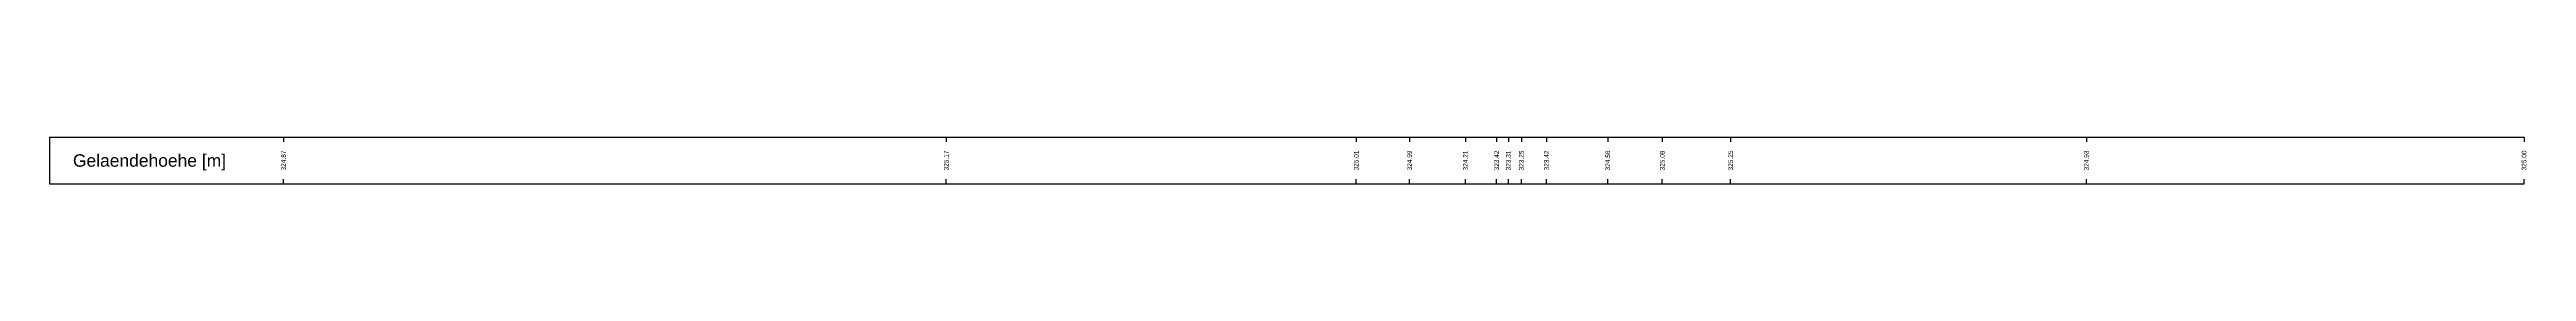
# Model space of a CAD drawing. Header units: millimetres. Extents: x -8 to 79, y -83 to 317.
# Drawn here: x -7.5 to 71.9, y -61.2 to -59.8 of the extents above; entities that cross this region are included whole.
import ezdxf
from ezdxf.enums import TextEntityAlignment as Align

# ---------------------------------------------------------------- set-up
doc = ezdxf.new("R2010")
doc.units = ezdxf.units.MM
doc.styles.get("Standard").update_dxf_attribs({"font": 'arial.ttf'})

msp = doc.modelspace()

# ---------------------------------------------------------------- linework, layer by layer
at = {"layer": 'band'}
for p, q in [((0, -59.75), (0, -59.9)), ((21.245, -59.75), (21.245, -59.9)), ((34.387, -59.75), (34.387, -59.9)), ((36.097, -59.75), (36.097, -59.9)), ((37.888, -59.75), (37.888, -59.9)), ((38.886, -59.75), (38.886, -59.9)), ((39.263, -59.75), (39.263, -59.9)), ((39.68, -59.75), (39.68, -59.9)), ((40.484, -59.75), (40.484, -59.9)), ((42.448, -59.75), (42.448, -59.9)), ((44.199, -59.75), (44.199, -59.9)), ((46.388, -59.75), (46.388, -59.9)), ((57.792, -59.75), (57.792, -59.9)), ((71.823, -59.75), (71.823, -59.9)), ((0, -61.25), (0, -61.1)), ((21.245, -61.25), (21.245, -61.1)), ((34.387, -61.25), (34.387, -61.1)), ((36.097, -61.25), (36.097, -61.1)), ((37.888, -61.25), (37.888, -61.1)), ((38.886, -61.25), (38.886, -61.1)), ((39.263, -61.25), (39.263, -61.1)), ((39.68, -61.25), (39.68, -61.1)), ((40.484, -61.25), (40.484, -61.1)), ((42.448, -61.25), (42.448, -61.1)), ((44.199, -61.25), (44.199, -61.1)), ((46.388, -61.25), (46.388, -61.1)), ((57.792, -61.25), (57.792, -61.1)), ((71.823, -61.25), (71.823, -61.1))]:
    msp.add_line(p, q, dxfattribs=at)
at = {"layer": 'frame'}
for p, q in [((-7.5, -59.75), (71.823, -59.75)), ((-7.5, -59.75), (-7.5, -61.25)), ((-7.5, -61.25), (71.823, -61.25))]:
    msp.add_line(p, q, dxfattribs=at)

# ---------------------------------------------------------------- texts
msp.add_text('Gelaendehoehe [m]', height=0.4).set_placement((-6.75, -60.5), align=Align.MIDDLE_LEFT)
for s, p in [('324.87', (0, -60.5)), ('325.17', (21.245, -60.5)), ('325.01', (34.387, -60.5)), ('324.99', (36.097, -60.5)), ('324.21', (37.888, -60.5)), ('323.42', (38.886, -60.5)), ('323.31', (39.263, -60.5)), ('323.25', (39.68, -60.5)), ('323.42', (40.484, -60.5)), ('324.56', (42.448, -60.5)), ('325.09', (44.199, -60.5)), ('325.25', (46.388, -60.5)), ('324.93', (57.792, -60.5)), ('325.00', (71.823, -60.5))]:
    msp.add_text(s, height=0.15, rotation=90).set_placement(p, align=Align.MIDDLE)

doc.saveas('drawing.dxf')
